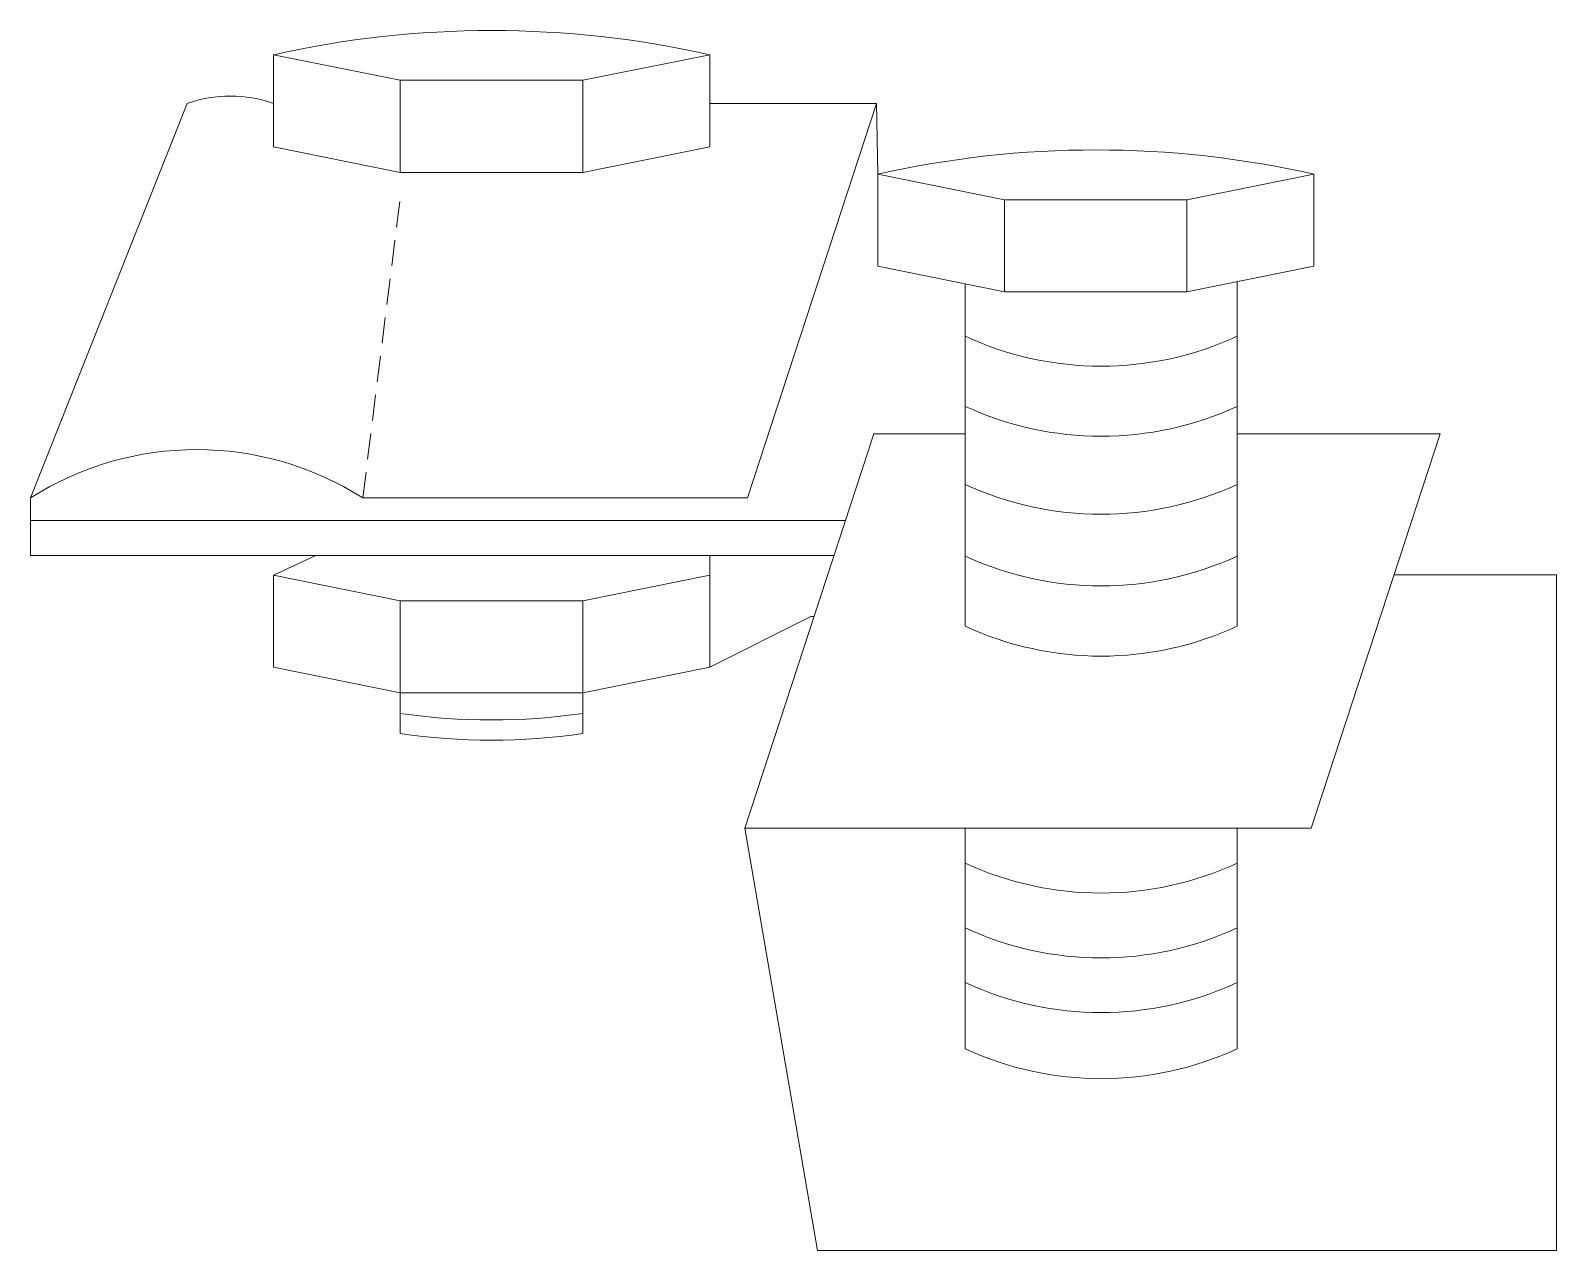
# Model space of a CAD drawing. Header units: millimetres. Extents: x 591978 to 1200763, y 19941 to 205918.
# Drawn here: x 1025720 to 1048938, y 187362 to 205918 of the extents above; entities that cross this region are included whole.
import ezdxf

# ---------------------------------------------------------------- set-up
doc = ezdxf.new("R2010")
doc.units = ezdxf.units.MM
doc.header["$LTSCALE"] = 790
doc.header["$MEASUREMENT"] = 0
doc.linetypes.add('DASHED', pattern=[0.75, 0.5, -0.25])

msp = doc.modelspace()

# ---------------------------------------------------------------- linework, layer by layer
at = {"color": 0, "lineweight": 20}
for p, q in [((1029419.5, 205550), (1029419.5, 204149.9)), ((1029419.5, 205550), (1031345.7, 205160.6)), ((1034122.6, 205160.6), (1036055.7, 205550)), ((1036055.7, 205550), (1036055.7, 204149.9)), ((1031345.7, 205160.6), (1034122.6, 205160.6)), ((1031345.7, 205160.6), (1031345.7, 203760.5)), ((1034122.6, 205160.6), (1034122.6, 203760.5)), ((1025720.5, 198809.5), (1028103, 204809.5)), ((1038593.5, 204809.5), (1036055.7, 204809.5)), ((1038593.5, 204809.5), (1036629, 198809.5)), ((1036629, 198809.5), (1038593.5, 204809.5)), ((1038593.5, 204809.5), (1038611.7, 203733.9)), ((1029419.5, 204149.9), (1031345.7, 203760.5)), ((1034122.6, 203760.5), (1036055.7, 204149.9)), ((1031345.7, 203760.5), (1034122.6, 203760.5)), ((1038611.7, 203733.9), (1038611.7, 202333.8)), ((1038611.7, 203733.9), (1040537.9, 203344.5)), ((1043314.7, 203344.5), (1045247.9, 203733.9)), ((1045247.9, 203733.9), (1045247.9, 202333.8)), ((1040537.9, 203344.5), (1043314.7, 203344.5)), ((1040537.9, 203344.5), (1040537.9, 201944.4)), ((1043314.7, 203344.5), (1043314.7, 201944.4)), ((1038611.7, 202333.8), (1040537.9, 201944.4)), ((1043314.7, 201944.4), (1045247.9, 202333.8)), ((1039942.5, 202064.8), (1039942.5, 196856.5)), ((1044079.5, 202098.5), (1044079.5, 196856.5)), ((1040537.9, 201944.4), (1043314.7, 201944.4)), ((1038553.5, 199784), (1036589, 193784)), ((1038553.5, 199784), (1036589, 193784)), ((1039942.5, 199784), (1038553.5, 199784)), ((1047169.5, 199784), (1044079.5, 199784)), ((1047169.5, 199784), (1045205, 193784)), ((1045205, 193784), (1047169.5, 199784)), ((1025720.5, 198809.5), (1025720.5, 197931.5)), ((1036629, 198809.5), (1030776.5, 198809.5)), ((1030776.5, 198809.5), (1036629, 198809.5)), ((1025720.5, 198464.5), (1038121.5, 198464.5)), ((1025720.5, 197931.5), (1037947, 197931.5)), ((1025720.5, 197931.5), (1030062, 197931.5)), ((1029419.5, 197632.5), (1030062, 197931.5)), ((1036055.7, 197632.5), (1036055.7, 197931.5)), ((1029419.5, 197632.5), (1029419.5, 196232.4)), ((1029419.5, 197632.5), (1031345.7, 197243.1)), ((1034122.6, 197243.1), (1036055.7, 197632.5)), ((1036055.7, 197632.5), (1036055.7, 196232.4)), ((1048938, 197640), (1046467.5, 197640)), ((1048938, 187362), (1048938, 197640)), ((1031345.7, 197243.1), (1034122.6, 197243.1)), ((1031345.7, 197243.1), (1031345.7, 195843)), ((1034122.6, 197243.1), (1034122.6, 195843)), ((1036055.7, 196232.4), (1037590.5, 197003)), ((1037590.5, 197003), (1037643, 197003)), ((1029419.5, 196232.4), (1031345.7, 195843)), ((1034122.6, 195843), (1036055.7, 196232.4)), ((1031345.7, 195843), (1034122.6, 195843)), ((1031345.7, 195843), (1031345.7, 195224.5)), ((1034122.6, 195843), (1034122.6, 195224.5)), ((1036589, 193784), (1045205, 193784)), ((1036589, 193784), (1037696.5, 187362)), ((1036589, 193784), (1045205, 193784)), ((1039942.5, 193784), (1039942.5, 190429)), ((1044079.5, 193784), (1044079.5, 190429)), ((1037696.5, 187362), (1048938, 187362))]:
    msp.add_line(p, q, dxfattribs=at)
at = {"color": 0, "linetype": 'DASHED', "lineweight": 20}
msp.add_line((1030776.5, 198809.5), (1031345.7, 203383.4), dxfattribs=at)
at = {"color": 0, "lineweight": 20}
for centre, radius, start, end in [((1032737.6, 190757.4), 15160.1, 77.35732, 102.64268), ((1028761.2, 202888.8), 2030.4, 71.08287, 108.91713), ((1041929.8, 188941.4), 15160.1, 77.35732, 102.64268), ((1042011, 205747.3), 4934.8, 245.21801, 294.78199), ((1042011, 204681.3), 4934.8, 245.21801, 294.78199), ((1028248.5, 194822.7), 4720.7, 57.62129, 122.37871), ((1042011, 203493.8), 4934.8, 245.21801, 294.78199), ((1042011, 202403.8), 4934.8, 245.21801, 294.78199), ((1042011, 201336.8), 4934.8, 245.21801, 294.78199), ((1032734.1, 205096.7), 9665.9, 261.74142, 278.25858), ((1032734.1, 204790.2), 9665.9, 261.74142, 278.25858), ((1042011, 197732.8), 4934.8, 245.21801, 294.78199), ((1042011, 196747.3), 4934.8, 245.21801, 294.78199), ((1042011, 195915.8), 4934.8, 245.21801, 294.78199), ((1042011, 194909.3), 4934.8, 245.21801, 294.78199)]:
    msp.add_arc(centre, radius, start, end, dxfattribs=at)

doc.saveas('drawing.dxf')
